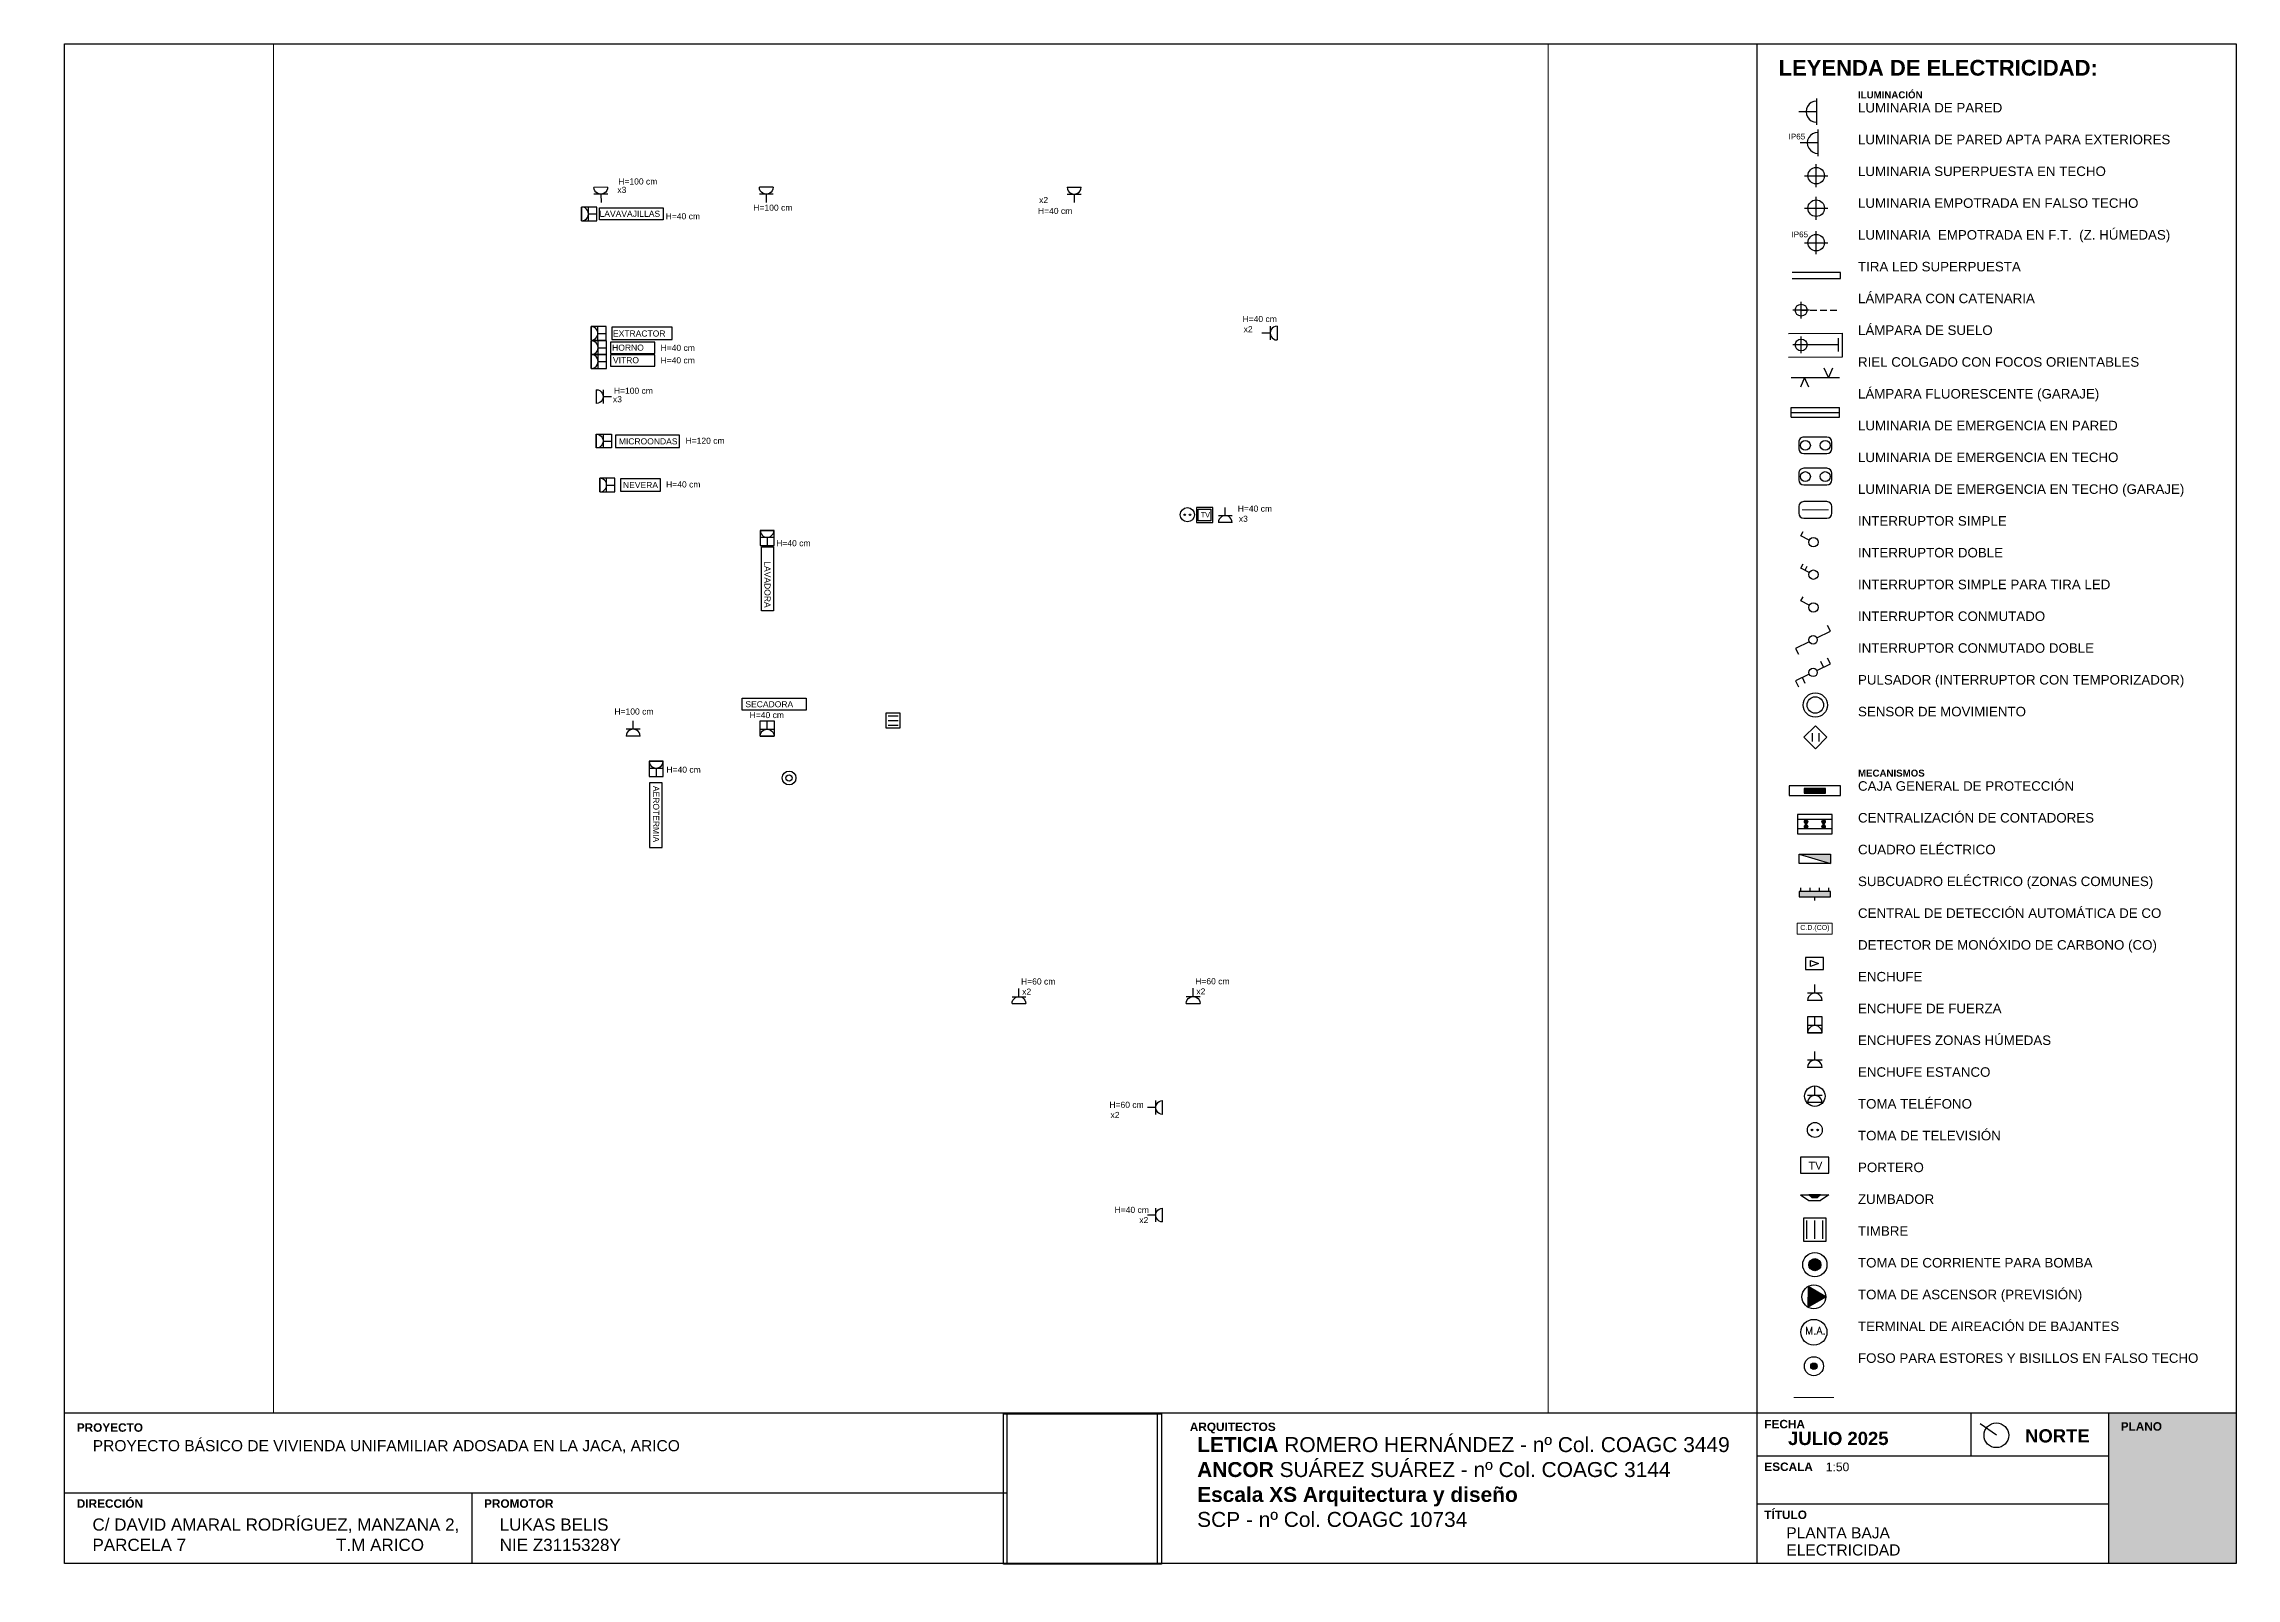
# Paper-space layout 'ELECT_PB' of a CAD drawing. Header units: metres, sheet in millimetres. Extents: x 0 to 414, y 1 to 291.
# The model-space entities are those that its viewports show. They can reach past a viewport. Long polylines and large blocks are cut down to what shows.
import ezdxf
from ezdxf.enums import TextEntityAlignment as Align

# ---------------------------------------------------------------- set-up
doc = ezdxf.new("R2010")
doc.units = ezdxf.units.M
doc.header["$XCLIPFRAME"] = 2
doc.linetypes.add('CONTINUA', pattern=[0])
doc.linetypes.add('RAYITAS2', pattern=[0.1875, 0.125, -0.0625])
for name, color, linetype in [('03electricidad', 220, 'Continuous'), ('03electricidad - iluminación', 220, 'Continuous'), ('03electricidad 1 - mecanismos', 232, 'Continuous'), ('04Presentacion', 7, 'Continuous'), ('04Ventana Presentación', 250, 'Continuous'), ('_guía', 3, 'Continuous')]:
    doc.layers.add(name, color=color, linetype=linetype)
for name, color, linetype, true_color in [('04Ventanas presentación', 7, 'Continuous', 0xffffff), ('PDF2_Rellenos sólidos', 7, 'Continuous', 0xffffff), ('PDF_Rellenos sólidos', 7, 'Continuous', 0xffffff)]:
    doc.layers.add(name, color=color, linetype=linetype, true_color=true_color)
doc.styles.add('ARIAL', font='arial.ttf')
doc.styles.add('BankGothic', font='bgothl.ttf')
doc.styles.add('CYPETXT', font='romans__.ttf', dxfattribs={"height": 0.2})
doc.styles.add('ESTUDIO UNEN', font='')
doc.styles.add('UNEN', font='arial.ttf')
doc.styles.get('ESTUDIO UNEN').set_extended_font_data('Futura Bk BT')
picture_1 = doc.add_image_def('image1.png', size_in_pixel=(401, 382))

psp = doc.layouts.new('ELECT_PB')

msp = doc.modelspace()

# ---------------------------------------------------------------- texts
at = {"layer": '03electricidad 1 - mecanismos', "style": 'UNEN'}
for s, rotation, p in [('H=100 cm', 0.0160258339529814, (66.71512539552691, -24.1808099615189)), ('x3', 0.0160258339529814, (66.70303713626691, -24.29142274798687)), ('H=100 cm', 0.0160153428344322, (68.48664451998684, -24.52497202047152)), ('H=40 cm', 0.0160258339529814, (67.33698813352427, -24.6372751872477)), ('EXTRACTOR', 359.9999999999964, (66.64523008591149, -26.17554873852744)), ('HORNO', 1.04913347221e-05, (66.6344105558716, -26.36090306398952)), ('VITRO', 359.9999999999964, (66.64530100776626, -26.52521590581489)), ('H=40 cm', 0.0160258339529814, (67.26928917744877, -26.3637736211275)), ('H=40 cm', 0.0160258339529814, (67.26928917744877, -26.52769724000195)), ('x3', 0.0160258339529814, (66.64488746574622, -27.03761272954058)), ('H=100 cm', 0.0160258339529814, (66.65697572500622, -26.9269999430726)), ('MICROONDAS', 1.04913347221e-05, (66.72221622141124, -27.59064596150251)), ('H=120 cm', 0.0160258339529814, (67.59730767086253, -27.5821838778362)), ('NEVERA', 1.04913351292e-05, (66.77677628985006, -28.16330609669611)), ('H=40 cm', 0.0160258339529814, (67.34251710445133, -28.15590945283437)), ('H=40 cm', 0.0160258339529814, (68.78668149164685, -28.9263676345583)), ('H=40 cm', 0.0160258339529814, (68.4384538796802, -31.18147552055884)), ('H=40 cm', 0.0160258339529814, (67.34645759221155, -31.8980596791563))]:
    msp.add_text(s, height=0.08, rotation=rotation, dxfattribs=at).set_placement(p)
for s, p in [('x2', (72.23567568119952, -24.4241260301002)), ('H=40 cm', (72.22063142787549, -24.56731081619775)), ('H=40 cm', (74.90390933302545, -25.9854301626914)), ('x2', (74.91895358634952, -26.11876349602472)), ('H=40 cm', (74.84070564370673, -28.47262260257375)), ('x3', (74.85574989703078, -28.60595593590707)), ('H=60 cm', (71.99832704281097, -34.67659784465542)), ('x2', (72.01337129613502, -34.80993117798874)), ('H=60 cm', (74.28350181500376, -34.67424333188663)), ('x2', (74.29854606832781, -34.80757666521995)), ('H=60 cm', (73.15729444426275, -36.29458631482075)), ('x2', (73.1723386975868, -36.42791964815407)), ('H=40 cm', (73.22547981759766, -37.67337016351467)), ('x2', (73.54953515499666, -37.80670349684799))]:
    msp.add_text(s, height=0.08, dxfattribs=at).set_placement(p)
at = {"layer": '03electricidad 1 - mecanismos', "color": 102, "style": 'UNEN'}
msp.add_text('H=100 cm', height=0.08, dxfattribs=at).set_placement((66.66436962964583, -31.13493379972104))
at = {"layer": '03electricidad 1 - mecanismos', "insert": (67.26436573378695, -24.60603593572714), "char_height": 0.08, "attachment_point": 9, "style": 'UNEN', "bg_fill": 16, "box_fill_scale": 1.5, "bg_fill_color": 256, "bg_fill_transparency": 0}
msp.add_mtext_dynamic_manual_height_columns('LAVAVAJILLAS', width=0.7573288076650897, gutter_width=12.5, heights=[0], dxfattribs=at)
at = {"layer": '03electricidad 1 - mecanismos', "char_height": 0.08, "style": 'UNEN', "bg_fill": 16, "box_fill_scale": 1.5, "bg_fill_color": 256, "bg_fill_transparency": 0}
for s, insert, attachment_point, rotation in [('LAVADORA', (68.63127603845926, -29.73245719069975), 9, 269.9999999979161), ('SECADORA', (68.38227382416765, -31.04056198227551), 7, 2.0838417713128526e-09)]:
    msp.add_mtext_dynamic_manual_height_columns(s, width=0.7573288076650897, gutter_width=12.5, heights=[0], dxfattribs=dict(at, insert=insert, attachment_point=attachment_point, rotation=rotation))
at = {"layer": '03electricidad 1 - mecanismos', "insert": (67.25175362757024, -32.07082918147259), "char_height": 0.08, "attachment_point": 1, "rotation": 269.96173148336027, "style": 'ARIAL'}
msp.add_mtext_dynamic_manual_height_columns('AEROTERMIA', width=262.548826748598, gutter_width=12.5, heights=[0], dxfattribs=at)

# ---------------------------------------------------------------- blocks, each defined once
blk = doc.blocks.new('_caratula hostel')
at = {"layer": '04Presentacion', "ltscale": 0.1}
h = blk.add_hatch(color=252, dxfattribs=at)
h.dxf.hatch_style = 1
h.paths.add_polyline_path([(414.1749168296822, 32.601640524066), (390.0840465432291, 32.601640524066), (390.0840465432293, 4.212580727186718), (414.1749168296822, 4.212580727186718)])
for p, q in [((182.1665553406386, 4.212580727679719), (182.1665553406386, 32.60164052435364)), ((210.5556151117204, 4.212580727392008), (210.5556151117204, 32.60164052406594)), ((323.7607147602142, 4.212580727186718), (323.7607147602142, 32.60164052406597)), ((414.1749168296822, 27.15349867860901), (414.1749168296824, 27.15349867860906)), ((323.7607147602142, 15.46721632333608), (390.0840465432293, 15.46721632333608))]:
    blk.add_line(p, q, dxfattribs=at)
at = {"layer": '04Presentacion', "linetype": 'Continuous'}
blk.add_lwpolyline([(4.202156111771159, 4.212580727186718), (4.202156111771159, 291.1723210841374), (414.1749168296822, 291.1723210841374), (414.1749168296822, 4.212580727186718)], close=True, dxfattribs=at)
at = {"layer": '04Presentacion', "ltscale": 0.1}
for points in [[(414.1749168296822, 32.601640524066), (4.202156092971791, 32.60164052406587)], [(364.0722309973929, 32.60164052406599), (364.0722309973929, 24.53986588300006)], [(390.0840465432293, 32.601640524066), (390.0840465432293, 4.212580727186718)], [(323.7607147602142, 24.53986588300006), (390.0840465432291, 24.53986588300006)], [(4.202156111771159, 17.58935318729391), (182.1665553406386, 17.58935318729391)], [(81.09053294565432, 17.58935318729391), (81.09053294565432, 4.212580727186718)]]:
    blk.add_lwpolyline(points, dxfattribs=at)
at = {"layer": '04Presentacion', "attachment_point": 1, "style": 'BankGothic'}
for s, insert, char_height, width in [('{\\fArial|b1|i0|c0|p34;\\C8;PROYECTO}', (6.498056713914427, 30.69526151757721), 1.594487527470779, 92.2528338314138), ('{\\fArial|b1|i0|c0|p34;\\C8;ARQUITECTOS}', (216.6322591028146, 30.8279542040379), 1.594487527470779, 92.2528338314138), ('{\\fArial|b1|i0|c0|p34;\\C8;FECHA}', (325.0977942040066, 31.34927578360067), 1.594487527470779, 92.2528338314138), ('{\\fArial|b1|i0|c0|p34;JULIO 2025}', (329.5790971778827, 29.08832323191613), 2.491386761673093, 155.1989321101103), ('{\\fArial|b1|i0|c0|p34;NORTE}', (374.325707584106, 29.57366095026289), 2.491386761673093, 155.1989321101103), ('{\\fArial|b1|i0|c0|p34;\\C8;PLANO}', (392.3799471453726, 30.90591970770044), 1.594487527470779, 92.2528338314138), ('{\\fArial|b0|i0|c0|p34;PROYECTO BÁSICO DE VIVIENDA UNIFAMILIAR ADOSADA EN LA JACA, ARICO}', (9.516266306721352, 27.52649924525766), 2.1, 171.1158461030153), ('{\\fArial|b1|i0|c0|p34;LETICIA\\fArial|b0|i0|c0|p34; ROMERO HERNÁNDEZ - nº Col. COAGC 3449\\fArial|b1|i0|c0|p34;\\PANCOR\\fArial|b0|i0|c0|p34; SUÁREZ SUÁREZ - nº Col. COAGC 3144\\P\\fArial|b1|i0|c0|p34;Escala XS Arquitectura y diseño\\fArial|b0|i0|c0|p34; \\PSCP - nº Col. COAGC 10734}', (218.0161293021254, 28.0919758843009), 2.825079538880173, 102.7773827197645), ('{\\fArial|b1|i0|c0|p34;\\C8;ESCALA}', (325.0977942040067, 23.29308141823382), 1.594487527470779, 92.2528338314138), ('{\\fArial|b1|i0|c0|p34;\\C8;DIRECCIÓN}', (6.49805671391446, 16.34256872224), 1.594487527470779, 92.2528338314138), ('{\\fArial|b0|i0|c0|p34;C/ DAVID AMARAL RODRÍGUEZ, MANZANA 2, PARCELA 7^I^I^I^IT.M ARICO}', (9.454740801173294, 12.72818856944692), 2.299999999999999, 72.03325064714258), ('{\\fArial|b1|i0|c0|p34;\\C8;PROMOTOR}', (83.38643355931896, 16.34256872224), 1.594487527470779, 92.2528338314138), ('{\\fArial|b0|i0|c0|p34;LUKAS BELIS\\PNIE Z3115328Y}', (86.34311763505644, 12.72818856944684), 2.299999999999999, 72.03325064714258), ('{\\fArial|b1|i0|c0|p34;\\C8;TÍTULO}', (325.0977942040067, 14.22043185856983), 1.594487527470779, 92.2528338314138)]:
    blk.add_mtext(s, dxfattribs=dict(at, insert=insert, char_height=char_height, width=width))
at = {"layer": '04Presentacion', "color": 252, "true_color": 0x939598, "style": 'ARIAL'}
blk.add_attdef('ESCALA', (336.7008910053264, 21.65806785816321), '', height=1.631071039444062, dxfattribs=at)
at = {"layer": '04Presentacion', "style": 'ARIAL'}
blk.add_attdef('LAMINA', text='', height=9.5, dxfattribs=at).set_placement((402.1294816864557, 11.87564876727992), align=Align.CENTER)
for tag, p in [('PLANTA', (329.2484716826496, 8.968635962129621)), ('PLANO', (329.2669092576834, 5.732480974009376))]:
    blk.add_attdef(tag, p, '', height=2.1, dxfattribs=at)
at = {"layer": '04Presentacion', "color": 7, "true_color": 0xffffff}
image = blk.add_image(picture_1, insert=(181.4856726645263, 4.089110263256921), size_in_units=(29.801081095159347, 28.38905979638621), dxfattribs=at)
image.set_boundary_path([(-0.5, -0.5), (400.4999999999999, 381.5)])
image.dxf.clipping = 0
blk = doc.blocks.new('EF')
at = {"layer": '03electricidad', "color": 0, "linetype": 'Continuous'}
for p, q in [((-0.0749999999992781, 0), (0.0749999999992781, 0)), ((-0.0749999999997186, -0.0749999999991076), (0.0750000000012392, -0.0749999999991076)), ((0, -0.0749999999991076), (0, -0.1659109381754433))]:
    blk.add_line(p, q, dxfattribs=at)
blk.add_arc((7.674e-13, 0), 0.075, 180, 2.7141e-12, dxfattribs=at)
blk = doc.blocks.new('enchufe de fuerza')
at = {"layer": '03electricidad', "color": 7}
blk.add_lwpolyline([(454.8690328777208, 29.02333106912806), (455.0975600312855, 29.02333106912806), (455.0975600312855, 29.27609876544044), (454.8690328777208, 29.27609876544044)], close=True, dxfattribs=at)
at = {"layer": '03electricidad', "xscale": 1.523514357112998, "yscale": 1.523514357112998, "zscale": 1.523514357112998, "rotation": 180}
blk.add_blockref('EF', (454.9832964545031, 29.02333106912806), dxfattribs=at)
blk = doc.blocks.new('teléfono')
at = {"layer": '03electricidad'}
h = blk.add_hatch(color=256, dxfattribs=at)
h.dxf.hatch_style = 1
h.paths.add_polyline_path([(454.7204947314186, 22.6591683578155, 1), (454.6965446451713, 22.6591683578155, 1)])
h.paths.add_polyline_path([(454.8081154976311, 22.6591683578155, 1), (454.7841654113839, 22.6591683578155, 1)])
for centre, radius in [((454.7523300714012, 22.6591683578155), 0.1179579326767453), ((454.7085196882949, 22.6591683578155), 0.0119750431235843), ((454.7961404545075, 22.6591683578155), 0.0119750431235843)]:
    blk.add_circle(centre, radius, dxfattribs=at)
blk = doc.blocks.new('Luminaria para el garaje (alumbrado normal)_Lampara fluorescente')
at = {"layer": '03electricidad - iluminación'}
for p, q in [((-0.22, -0.044), (-0.22, 0.044)), ((-0.22, 0.044), (0.22, 0.044)), ((-0.22, 0), (0.22, 0)), ((0.22, -0.044), (0.22, 0.044)), ((-0.22, -0.044), (0.22, -0.044))]:
    blk.add_line(p, q, dxfattribs=at)
blk = doc.blocks.new('Luminaria de emergencia_Luminaria de emergencia')
at = {"layer": '03electricidad - iluminación', "color": 0}
for p, q in [((-0.1499999999999986, 0.0300000000000011), (-0.1499999999999986, -0.0300000000000011)), ((0.1049999999999969, 0.0749999999999993), (-0.1049999999999969, 0.0749999999999993)), ((0.1499999999999986, -0.0300000000000011), (0.1499999999999986, 0.0300000000000011)), ((-0.1049999999999969, -0.0749999999999993), (0.1049999999999969, -0.0749999999999993))]:
    blk.add_line(p, q, dxfattribs=at)
for centre in [(-0.0900000000000034, 0), (0.0900000000000034, 0)]:
    blk.add_circle(centre, 0.045, dxfattribs=at)
for centre, start, end in [((-0.1049999999999969, 0.0300000000000011), 90, 180), ((0.1049999999999969, 0.0300000000000011), 0, 90), ((-0.1049999999999969, -0.0300000000000011), 180, 270), ((0.1049999999999969, -0.0300000000000011), 270, 0)]:
    blk.add_arc(centre, 0.045, start, end, dxfattribs=at)
blk = doc.blocks.new('Luminaria de emergencia_ estanca_Luminaria de emergencia_ estanca')
at = {"layer": '03electricidad - iluminación', "color": 0}
for p, q in [((-0.1500000000000003, 0.0300000000000011), (-0.1500000000000003, -0.0300000000000011)), ((0.1050000000000004, 0.0749999999999993), (-0.1050000000000004, 0.0749999999999993)), ((0.1500000000000003, -0.0300000000000011), (0.1500000000000003, 0.0300000000000011)), ((-0.1050000000000004, -0.0749999999999993), (0.1050000000000004, -0.0749999999999993))]:
    blk.add_line(p, q, dxfattribs=at)
at = {"layer": '03electricidad - iluminación', "color": 0, "lineweight": 9}
blk.add_line((0.1199999999999992, 0), (-0.1199999999999992, 0), dxfattribs=at)
at = {"layer": '03electricidad - iluminación', "color": 0}
for centre, start, end in [((-0.1050000000000004, 0.0300000000000011), 90, 180), ((0.1050000000000004, 0.0300000000000011), 0, 90), ((-0.1050000000000004, -0.0300000000000011), 180, 270), ((0.1050000000000004, -0.0300000000000011), 270, 0)]:
    blk.add_arc(centre, 0.045, start, end, dxfattribs=at)
blk = doc.blocks.new('Arqueta de bombeo_Arqueta de bombeo')
at = {"layer": '03electricidad 1 - mecanismos'}
blk.add_hatch(color=0, dxfattribs=at).paths.add_polyline_path([(-0.1060660171779837, 0.1060660171779837), (-0.0388228567653783, -0.144888873943362), (0.144888873943362, 0.0388228567653783)])
at = {"layer": '03electricidad 1 - mecanismos', "color": 0}
blk.add_lwpolyline([(-0.1060660171779837, 0.1060660171779837), (-0.0388228567653783, -0.144888873943362), (0.144888873943362, 0.0388228567653783)], close=True, dxfattribs=at)
blk.add_circle((0, 0), 0.15, dxfattribs=at)
blk = doc.blocks.new('Caja general de proteccion (CGP)_Caja general de proteccion (CGP)')
at = {"layer": '03electricidad 1 - mecanismos'}
blk.add_hatch(color=0, dxfattribs=at).paths.add_polyline_path([(0.1999999999999993, 0.0450000000000053), (-0.1999999999999993, 0.0450000000000053), (-0.1999999999999993, -0.0450000000000017), (0.1999999999999993, -0.0450000000000017)])
at = {"layer": '03electricidad 1 - mecanismos', "color": 0}
for points in [[(0.4840000000000018, 0.090000000000007), (-0.4840000000000018, 0.090000000000007), (-0.4840000000000018, -0.0899999999999999), (0.4840000000000018, -0.0899999999999999), (0.4840000000000018, 0.090000000000007)], [(0.1999999999999993, 0.0450000000000053), (-0.1999999999999993, 0.0450000000000053), (-0.1999999999999993, -0.0450000000000017), (0.1999999999999993, -0.0450000000000017)]]:
    blk.add_lwpolyline(points, close=True, dxfattribs=at)
blk = doc.blocks.new('Concentracion de contadores (CC)_Concentracion de contadores (CC)')
at = {"layer": '03electricidad 1 - mecanismos'}
h = blk.add_hatch(color=0, dxfattribs=at)
edge = h.paths.add_edge_path()
edge.add_ellipse((-0.1649999999999991, 0.0450000000000017), major_axis=(0, -0.04), ratio=0.75, start_angle=0, end_angle=360)
h = blk.add_hatch(color=0, dxfattribs=at)
edge = h.paths.add_edge_path()
edge.add_ellipse((0.1649999999999991, 0.0450000000000017), major_axis=(0, -0.04), ratio=0.75, start_angle=0, end_angle=360)
h = blk.add_hatch(color=0, dxfattribs=at)
edge = h.paths.add_edge_path()
edge.add_ellipse((-0.1649999999999991, -0.0450000000000017), major_axis=(0, -0.04), ratio=0.75, start_angle=0, end_angle=360)
h = blk.add_hatch(color=0, dxfattribs=at)
edge = h.paths.add_edge_path()
edge.add_ellipse((0.1649999999999991, -0.0450000000000017), major_axis=(0, -0.04), ratio=0.75, start_angle=0, end_angle=360)
at = {"layer": '03electricidad 1 - mecanismos', "color": 0}
for p, q in [((-0.3240000000000016, 0.0899999999999999), (0.3240000000000016, 0.0899999999999999)), ((-0.3240000000000016, -0.0899999999999999), (0.3240000000000016, -0.0899999999999999))]:
    blk.add_line(p, q, dxfattribs=at)
blk.add_lwpolyline([(0.3299999999999983, 0.1799999999999997), (-0.3299999999999983, 0.1799999999999997), (-0.3299999999999983, -0.1799999999999997), (0.3299999999999983, -0.1799999999999997), (0.3299999999999983, 0.1799999999999997)], close=True, dxfattribs=at)
for centre in [(-0.1649999999999991, 0.0450000000000017), (0.1649999999999991, 0.0450000000000017), (-0.1649999999999991, -0.0450000000000017), (0.1649999999999991, -0.0450000000000017)]:
    blk.add_ellipse(centre, major_axis=(0, -0.04), ratio=0.75, dxfattribs=at)
blk = doc.blocks.new('Detector de monoxido de carbono_Detector de monoxido de carbono')
at = {"layer": '03electricidad 1 - mecanismos', "color": 0}
for points in [[(0.0749999999999993, 0.1125000000000007), (-0.0749999999999993, 0.1125000000000007), (-0.0749999999999993, -0.1125000000000007), (0.0749999999999993, -0.1125000000000007), (0.0749999999999993, 0.1125000000000007)], [(0, 0.0500000000000007), (0.0375000000000014, -0.0500000000000007), (-0.0375000000000014, -0.0500000000000007), (0, 0.0500000000000007)]]:
    blk.add_lwpolyline(points, close=True, dxfattribs=at)
blk = doc.blocks.new('Central modular de detección automática de monoxido de carbono')
at = {"layer": '03electricidad 1 - mecanismos', "color": 0, "lineweight": 0}
blk.add_lwpolyline([(22.93748103631144, -27.00062424840024), (22.47068103631145, -27.00062424840024), (22.47068103631145, -27.14560074799507), (22.93748103631144, -27.14560074799507)], close=True, dxfattribs=at)
at = {"layer": '03electricidad 1 - mecanismos', "color": 0, "lineweight": 0, "insert": (22.34192422039601, -27.02371216434477), "char_height": 0.0672, "attachment_point": 1, "style": 'UNEN'}
blk.add_mtext_dynamic_manual_height_columns('\\pxqc;C.D.(CO)', width=0.733586382959956, gutter_width=12.5, heights=[0], dxfattribs=at)
blk = doc.blocks.new('Cuadro general de mando y proteccion de servicios generales_Cuadro de servicios generales')
at = {"layer": '03electricidad 1 - mecanismos'}
blk.add_hatch(color=0, dxfattribs=at).paths.add_polyline_path([(-0.0288000000000004, 0.1727999999999987), (-0.0288000000000004, -0.1727999999999987), (0.0288000000000004, -0.1727999999999987), (0.0288000000000004, 0.1727999999999987)])
at = {"layer": '03electricidad 1 - mecanismos', "color": 0}
for p, q in [((-0.0699428571428555, 0), (-0.0288000000000004, 0)), ((0.0288000000000004, 0.1568000000000005), (0.0699428571428555, 0.1568000000000005)), ((0.0288000000000004, 0.052266666666668), (0.0699428571428555, 0.052266666666668)), ((0.0288000000000004, -0.052266666666668), (0.0699428571428555, -0.052266666666668)), ((0.0288000000000004, -0.1568000000000005), (0.0699428571428555, -0.1568000000000005))]:
    blk.add_line(p, q, dxfattribs=at)
blk.add_lwpolyline([(-0.0288000000000004, 0.1727999999999987), (-0.0288000000000004, -0.1727999999999987), (0.0288000000000004, -0.1727999999999987), (0.0288000000000004, 0.1727999999999987)], close=True, dxfattribs=at)
blk = doc.blocks.new('Detector de movimiento_Sensor de proximidad')
at = {"layer": '03electricidad - iluminación', "color": 0}
for p, q in [((-0.0289964286625342, -0.035001785668733), (-0.0289964286625306, 0.035001785668733)), ((0.0289964286625306, -0.035001785668733), (0.0289964286625342, 0.035001785668733))]:
    blk.add_line(p, q, dxfattribs=at)
blk.add_lwpolyline([(0, -0.0990000000000002), (-0.0990000000000002, 0), (0, 0.0990000000000002), (0.0990000000000002, 0), (0, -0.0990000000000002)], close=True, dxfattribs=at)
blk = doc.blocks.new('Aspirador para ventilacion mecanica_Aspirador para ventilacion mecanica')
at = {"layer": '03electricidad 1 - mecanismos'}
h = blk.add_hatch(color=0, dxfattribs=at)
edge = h.paths.add_edge_path()
edge.add_arc((3.6e-15, -1.42e-14), 0.04, 0, 360)
at = {"layer": '03electricidad 1 - mecanismos', "color": 0}
for radius in [0.12, 0.04]:
    blk.add_circle((3.6e-15, -1.42e-14), radius, dxfattribs=at)
blk = doc.blocks.new('Zumbador_Zumbador')
at = {"layer": '03electricidad 1 - mecanismos'}
for p, q in [((-0.088000000000001, 0.0770000000000017), (0.088000000000001, 0.0770000000000017)), ((-0.088000000000001, 0), (0.088000000000001, 0)), ((-0.088000000000001, -0.0770000000000017), (0.088000000000001, -0.0770000000000017))]:
    blk.add_line(p, q, dxfattribs=at)
blk.add_lwpolyline([(0.1099999999999994, 0.1099999999999994), (-0.1099999999999994, 0.1099999999999994), (-0.1099999999999994, -0.1099999999999994), (0.1099999999999994, -0.1099999999999994), (0.1099999999999994, 0.1099999999999994)], close=True, dxfattribs=at)
blk = doc.blocks.new('Toma de interfono_Toma de interfono')
at = {"layer": '03electricidad 1 - mecanismos'}
blk.add_hatch(color=256, dxfattribs=at).paths.add_polyline_path([(0.0225000000000009, 0.0450000000000017), (0, 0.0225000000000009), (0, -0.0225000000000009), (0.0225000000000009, -0.0450000000000017)])
for p, q in [((0.0225000000000009, 0.1099999999999994), (0.0225000000000009, -0.1099999999999994)), ((0.0225000000000009, -0.1099999999999994), (-0.0225000000000009, -0.0450000000000017))]:
    blk.add_line(p, q, dxfattribs=at)
blk.add_lwpolyline([(0.0225000000000009, 0.1099999999999994), (-0.0225000000000009, 0.0450000000000017), (-0.0225000000000009, -0.0450000000000017)], dxfattribs=at)
blk.add_lwpolyline([(0.0225000000000009, 0.0450000000000017), (0, 0.0225000000000009), (0, -0.0225000000000009), (0.0225000000000009, -0.0450000000000017)], close=True, dxfattribs=at)
blk = doc.blocks.new('A$C5fa2120c')
at = {"layer": '03electricidad'}
h = blk.add_hatch(color=232, dxfattribs=at)
h.dxf.hatch_style = 1
h.paths.add_polyline_path([(-82.47431193322937, 105.5464471926341), (-76.6066067370428, 103.7782966209247), (-76.6066067370428, 105.5464471926341)])
h = blk.add_hatch(color=232, dxfattribs=at)
h.dxf.hatch_style = 1
edge = h.paths.add_edge_path()
edge.add_arc((-79.54045933513487, 28.04315348431874), 1.144811891022372, 0, 360)
for p, q in [((-79.2140059785177, 245.7583581271708), (-82.54380275172696, 245.7583581271834)), ((-79.2140059785143, 248.2666727796992), (-79.21400597851323, 243.2500434746424)), ((-78.98048542118266, 242.3785348363778), (-78.98048542118158, 237.3619055313211)), ((-78.980485421186, 239.8702201838494), (-82.31028219439526, 239.870220183862)), ((-81.4705577535973, 233.6747547363195), (-77.09387187921504, 233.6747547363195)), ((-79.28221481640651, 231.4864117991316), (-79.28221481640651, 235.8501994340014)), ((-80.55115317322532, 208.2914836941679), (-83.68273095516054, 208.2795592070543)), ((-82.11559026902842, 206.7150868655168), (-82.12755000187462, 209.8559207899739)), ((-84.54603734261605, 203.8828707507829), (-74.39929433649826, 203.9493525815725)), ((-82.11559026902842, 200.1441937888734), (-82.12755000187462, 203.2850277133306)), ((-75.12197769044973, 202.9684303638883), (-75.11239905179205, 200.4529132003512)), ((-74.39929433649826, 203.9493525815725), (-74.38197321083396, 199.4005236329742)), ((-74.38197321083396, 199.4005236329742), (-84.5287162169518, 199.3340418022692)), ((-75.11730492834874, 201.7412817380678), (-83.68273095516054, 201.708666130411)), ((-80.60736912533719, 145.6731415116949), (-83.17067252075589, 144.4119949846765)), ((-83.17095464530888, 144.4118561499147), (-82.63589789088769, 143.3245733557007)), ((-77.87609896100071, 140.876566813769), (-78.41115571542156, 141.9638496079834)), ((-83.17095464530888, 138.2713618950896), (-82.63589789088769, 137.1840791008755)), ((-80.60736912533719, 139.5326472568697), (-83.17067252075589, 138.2715007298513)), ((-81.35396406862566, 137.8147911991462), (-81.8890208230465, 138.9020739933606))]:
    blk.add_line(p, q, dxfattribs=at)
at = {"layer": '03electricidad', "color": 146, "true_color": 0x005f7f}
for p, q in [((-79.28221481640651, 225.3435094580312), (-79.28221481640651, 229.707297092901)), ((-81.4705577535973, 227.531852395219), (-77.09387187921504, 227.531852395219)), ((-81.4705577535973, 221.0253268457529), (-77.09387187921504, 221.0253268457529)), ((-79.28221481640651, 218.836983908565), (-79.28221481640651, 223.2007715434349))]:
    blk.add_line(p, q, dxfattribs=at)
at = {"layer": '03electricidad', "color": 102}
for p, q in [((-74.71504394223888, 215.4002928444809), (-83.8493856905741, 215.4002928444809)), ((-74.71504394223888, 214.2585001259595), (-74.71504394223888, 215.4002928444809)), ((-83.8493856905741, 214.2585001259595), (-74.71504394223888, 214.2585001259595)), ((-82.16478118114077, 153.3832841706725), (-81.752719844301, 154.1650069810707)), ((-80.60133556035088, 152.5591614969959), (-82.16478118114077, 153.3832841706725))]:
    blk.add_line(p, q, dxfattribs=at)
at = {"layer": '03electricidad', "linetype": 'Continuous'}
for p, q in [((-82.16478118114077, 165.6848045713168), (-81.752719844301, 166.4665273817149)), ((-80.60133556035088, 164.8606818976402), (-82.16478118114077, 165.6848045713168)), ((-82.16478118114077, 159.5766965334334), (-81.752719844301, 160.3584193438315)), ((-80.60133556035088, 158.7525738597569), (-82.16478118114077, 159.5766965334334)), ((-81.38305837074563, 159.164635196595), (-80.97099703390592, 159.9463580069931))]:
    blk.add_line(p, q, dxfattribs=at)
at = {"layer": '03electricidad'}
for points in [[(-84.02251558806051, 195.558433745753), (-74.88817383972525, 195.5584337461479)], [(-80.68180375895554, 193.7552628327885), (-81.47330090468277, 195.5584337453075), (-82.26479805041038, 193.7552628327885)], [(-76.18209141402372, 197.3616046592719), (-76.9735885597513, 195.5584337467527), (-77.7650857054789, 197.3616046592719)], [(-79.15779674531495, 146.3863318332129), (-76.59429555661, 147.647575674625), (-77.12907018647824, 148.7349973036009)], [(-79.15779674531495, 140.2458375783877), (-76.59429555661, 141.5070814197999), (-77.12907018647824, 142.5945030487757)]]:
    blk.add_lwpolyline(points, dxfattribs=at)
at = {"layer": '03electricidad', "color": 232}
for points in [[(-82.47431193322937, 105.5464471926341), (-76.6066067370428, 105.5464471926341), (-76.6066067370428, 103.7782966209247), (-82.47431193322937, 103.7782966209247)], [(-82.24384932659763, 45.32098995103813), (-76.87852133848997, 45.32098995103813), (-76.87852133848997, 48.32281662000124), (-82.24384932659763, 48.32281662000124)]]:
    blk.add_lwpolyline(points, close=True, dxfattribs=at)
blk.add_lwpolyline([(-82.47431193322937, 105.5464471926341), (-76.6066067370428, 103.7782966209247)], dxfattribs=at)
at = {"layer": '03electricidad', "color": 30, "linetype": 'RAYITAS2', "ltscale": 12, "const_width": 0.2}
blk.add_lwpolyline([(-75.9496910644242, 2.980139441861126), (-83.54078659764615, 2.980139441861126)], dxfattribs=at)
at = {"layer": '03electricidad'}
for centre, radius in [((-79.28221481640651, 233.6747547363195), 1.563102097994053), ((-82.12157013545152, 208.2855038277447), 1.121734533798296), ((-82.12157013545152, 201.7146107511014), 1.121734533798296), ((-79.88248403868295, 146.0297853296508), 0.8078695450008432), ((-79.88248403868295, 139.8892910748256), 0.8078695450008432), ((-79.45534471389288, 133.7248069263079), 2.303999999999902), ((-79.45534471389288, 133.7248069263079), 1.556556395959323)]:
    blk.add_circle(centre, radius, dxfattribs=at)
at = {"layer": '03electricidad', "color": 146, "true_color": 0x005f7f}
for centre in [(-79.28221481640651, 227.531852395219), (-79.28221481640651, 221.0253268457529)]:
    blk.add_circle(centre, 1.563102097994053, dxfattribs=at)
at = {"layer": '03electricidad', "linetype": 'Continuous'}
for centre in [(-79.81961274994698, 164.4486205607974), (-79.81961274994698, 158.340512522914)]:
    blk.add_circle(centre, 0.8836770324132277, dxfattribs=at)
at = {"layer": '03electricidad', "color": 102}
blk.add_circle((-79.81961274994698, 152.1471001601532), 0.8836770324132277, dxfattribs=at)
at = {"layer": '03electricidad', "color": 232}
for centre, radius in [((-79.5404593351311, 59.87402639621013), 1.927347674472426), ((-79.54045933513487, 28.04315348431874), 2.289623782044744), ((-79.54045933513487, 28.04315348431874), 1.144811891022372)]:
    blk.add_circle(centre, radius, dxfattribs=at)
at = {"layer": '03electricidad', "color": 232, "extrusion": (0, -0.1654389569787138, 0.9862200319978272)}
blk.add_circle((-79.72247298480112, 15.0774707910212, -2.529254081860978), 2.471999999999999, dxfattribs=at)
at = {"layer": '03electricidad'}
for centre in [(-79.2140059785177, 245.7583581271708), (-78.980485421186, 239.8702201838494)]:
    blk.add_arc(centre, 1.986377009896169, 89.99999999998371, 269.9999999999838, dxfattribs=at)
at = {"layer": '03electricidad', "linetype": 'RAYITAS2', "ltscale": 10}
blk.add_open_spline([(-82.26862648303631, 208.2795592071016), (-79.8595479170882, 208.2766962000364), (-77.4504693511401, 208.2738331929711), (-75.041390785192, 208.2709701859059)], degree=3, dxfattribs=at)
at = {"layer": '03electricidad', "color": 212, "xscale": 20.75986760985284, "yscale": 20.75986760985284, "zscale": 20.75986760985284}
blk.add_blockref('Luminaria para el garaje (alumbrado normal)_Lampara fluorescente', (-79.45534471389288, 188.9626718239816), dxfattribs=at)
at = {"layer": '03electricidad', "color": 30, "true_color": 0xf8991e, "xscale": 20.75986760985284, "yscale": 20.75986760985284, "zscale": 20.75986760985284, "rotation": 180}
blk.add_blockref('Luminaria de emergencia_Luminaria de emergencia', (-79.45534471389288, 182.7501538567742), dxfattribs=at)
at = {"layer": '03electricidad', "color": 40, "true_color": 0xf8d731, "xscale": 20.75986760985284, "yscale": 20.75986760985284, "zscale": 20.75986760985284, "rotation": 180}
blk.add_blockref('Luminaria de emergencia_Luminaria de emergencia', (-79.45534471389288, 176.8615869024485), dxfattribs=at)
at = {"layer": '03electricidad', "color": 40, "true_color": 0xf8d731, "xscale": 20.75986760985284, "yscale": 20.75986760985284, "zscale": 20.75986760985284}
blk.add_blockref('Luminaria de emergencia_ estanca_Luminaria de emergencia_ estanca', (-79.45534471389288, 170.5708522388888), dxfattribs=at)
at = {"layer": '03electricidad', "xscale": 22, "yscale": 22, "zscale": 22, "rotation": 180}
blk.add_blockref('Detector de movimiento_Sensor de proximidad', (-79.43568224421426, 127.6273756113007), dxfattribs=at)
at = {"layer": '03electricidad', "color": 232}
for name, p, xscale, yscale, zscale, rotation in [('Caja general de proteccion (CGP)_Caja general de proteccion (CGP)', (-79.540459335136, 117.5362834919823), 10, 10, 10, 180), ('Concentracion de contadores (CC)_Concentracion de contadores (CC)', (-79.54045933513606, 111.2271091379731), 10, 10, 10, 180), ('Cuadro general de mando y proteccion de servicios generales_Cuadro de servicios generales', (-79.5404593351361, 97.99638147923272), 16.97831364637321, 16.97831364637321, 16.97831364637321, 90), ('Detector de monoxido de carbono_Detector de monoxido de carbono', (-79.59390263017053, 84.93309130294091), 15, 15, 15, 270), ('EF', (-79.54045933513618, 77.92809637430052), 18.17120813784307, 18.17120813784307, 18.17120813784307, 180), ('EF', (-79.5404593351311, 58.64438562665407), 18.17120813784307, 18.17120813784307, 18.17120813784307, 180), ('Toma de interfono_Toma de interfono', (-79.5611853325438, 40.70644992748849), 24.38785449139858, 24.38785449139858, 24.38785449139858, 90), ('Zumbador_Zumbador', (-79.5611853325438, 34.6648648636039), 19.54855891042796, 19.54855891042796, 19.54855891042796, 90), ('Arqueta de bombeo_Arqueta de bombeo', (-79.72247298480112, 21.9849506340914), 15, 15, 15, 104.0807816801856), ('Aspirador para ventilacion mecanica_Aspirador para ventilacion mecanica', (-79.72247298480136, 8.878743907502916), 15.00000000000004, 15.00000000000004, 15.00000000000004, 90)]:
    blk.add_blockref(name, p, dxfattribs=dict(at, xscale=xscale, yscale=yscale, zscale=zscale, rotation=rotation))
for name, p, xscale, yscale, zscale in [('Central modular de detección automática de monoxido de carbono', (-400.6027604700521, 474.2762855703397, -21.20822622107986), 14.13881748071991, 14.13881748071991, 14.13881748071991), ('enchufe de fuerza', (-5506.201613210645, -274.3310903928019), 11.92716566995589, 11.92716566995589, 11.92716566995589), ('teléfono', (-5503.446838895202, -216.7721510040176), 11.92716566995589, 11.92716566995589, 11.92716566995589)]:
    blk.add_blockref(name, p, dxfattribs=dict(at, xscale=xscale, yscale=yscale, zscale=zscale))
at = {"layer": '03electricidad', "color": 104, "xscale": 18.17120813784307, "yscale": 18.17120813784307, "zscale": 18.17120813784307, "rotation": 180}
blk.add_blockref('EF', (-79.54045933513618, 65.2994705312014), dxfattribs=at)
at = {"layer": '03electricidad', "color": 232, "style": 'CYPETXT', "width": 0.9220876779469254}
blk.add_text('M.A.', height=1.399999999999996, dxfattribs=at).set_placement((-81.36572349425192, 14.88746937868811, -13.28624280753753), (-77.48447349425248, 14.88746937868811, -13.28624280753753), align=Align.FIT)
at = {"layer": '03electricidad', "insert": (-84.49595245734957, 241.6094786818058), "char_height": 1.090766249999999, "attachment_point": 1, "style": 'BankGothic'}
blk.add_mtext_dynamic_manual_height_columns('{\\fArial|b0|i0|c0|p34;IP65}', width=113.0931302746826, gutter_width=12.5, heights=[0], dxfattribs=at)
at = {"layer": '03electricidad', "color": 146, "true_color": 0x005f7f, "insert": (-83.95855452380891, 223.1303629285482), "char_height": 1.090766249999999, "attachment_point": 1, "style": 'BankGothic'}
blk.add_mtext_dynamic_manual_height_columns('{\\fArial|b0|i0|c0|p34;IP65}', width=113.0931302746826, gutter_width=12.5, heights=[0], dxfattribs=at)
at = {"layer": '03electricidad', "color": 232, "insert": (-80.72447734974207, 47.47324224982004), "char_height": 1.457276607795481, "attachment_point": 1, "style": 'UNEN'}
blk.add_mtext_dynamic_manual_height_columns('TV', width=262.548826748598, gutter_width=12.5, heights=[0], dxfattribs=at)
at = {"layer": '04Presentacion', "attachment_point": 1, "style": 'BankGothic'}
for s, width, heights, insert, char_height in [('{\\fArial|b1|i0|c0|p34;LEYENDA DE ELECTRICIDAD:}', 113.0931302746826, [0], (-86.38822237389655, 255.5402398028891), 2.9760696), ('{\\fArial|b1|i0|c0|p34;\\H0.66668x;\\C4;ILUMINACIÓN\\fArial|b0|i0|c0|p34;\\H1.49997x;\\C256;\\P\\H0.91679x;LUMINARIA DE PARED\\P\\PLUMINARIA DE PARED APTA PARA EXTERIORES\\P\\PLUMINARIA SUPERPUESTA EN TECHO\\P\\PLUMINARIA EMPOTRADA EN FALSO TECHO\\P\\PLUMINARIA  EMPOTRADA EN F.T.  (Z. HÚMEDAS)\\P\\PTIRA LED SUPERPUESTA\\P\\PLÁMPARA CON CATENARIA\\P\\PLÁMPARA DE SUELO\\P\\PRIEL COLGADO CON FOCOS ORIENTABLES\\P\\PLÁMPARA FLUORESCENTE (GARAJE)\\P\\PLUMINARIA DE EMERGENCIA EN PARED\\P\\PLUMINARIA DE EMERGENCIA EN TECHO\\P\\PLUMINARIA DE EMERGENCIA EN TECHO (GARAJE)\\P\\PINTERRUPTOR SIMPLE\\P\\PINTERRUPTOR DOBLE \\P\\PINTERRUPTOR SIMPLE PARA TIRA LED\\P\\PINTERRUPTOR CONMUTADO\\P\\PINTERRUPTOR CONMUTADO DOBLE\\P\\PPULSADOR (INTERRUPTOR CON TEMPORIZADOR)\\P\\PSENSOR DE MOVIMIENTO}', 70.0226885142182, [203.3201226542803], (-71.39436354461564, 249.5918547204994), 1.96337925), ('{\\fArial|b1|i0|c0|p34;\\H0.66668x;\\C4;MECANISMOS\\fArial|b0|i0|c0|p34;\\H1.49997x;\\C256;\\P\\H0.91679x;CAJA GENERAL DE PROTECCIÓN\\P\\PCENTRALIZACIÓN DE CONTADORES\\P\\PCUADRO ELÉCTRICO\\P\\PSUBCUADRO ELÉCTRICO (ZONAS COMUNES)\\P\\PCENTRAL DE DETECCIÓN AUTOMÁTICA DE CO \\P\\PDETECTOR DE MONÓXIDO DE CARBONO (CO)\\P\\PENCHUFE\\P\\PENCHUFE DE FUERZA\\P\\PENCHUFES ZONAS HÚMEDAS\\P\\PENCHUFE ESTANCO\\P\\PTOMA TELÉFONO\\P\\PTOMA DE TELEVISIÓN\\P\\PPORTERO\\P\\PZUMBADOR\\P\\PTIMBRE\\P\\PTOMA DE CORRIENTE PARA BOMBA\\P\\PTOMA DE ASCENSOR (PREVISIÓN)\\P\\PTERMINAL DE AIREACIÓN DE BAJANTES\\P\\PFOSO PARA ESTORES Y BISILLOS EN FALSO TECHO}', 67.17952754938857, [203.3201226542803], (-71.394363544616, 121.5178684229723), 1.96337925)]:
    blk.add_mtext_dynamic_manual_height_columns(s, width=width, gutter_width=12.5, heights=heights, dxfattribs=dict(at, insert=insert, char_height=char_height))
blk = doc.blocks.new('A$Cd804442c')
at = {"layer": '03electricidad 1 - mecanismos'}
for radius in [0.0904099522684517, 0.0404099522684517]:
    blk.add_circle((0.0904099522684519, 0.0904099522684519), radius, dxfattribs=at)
blk = doc.blocks.new('A$C1241cc2e')
at = {"layer": '03electricidad 1 - mecanismos', "color": 102}
for p, q in [((0.0018903443478955, 0), (2.13e-14, 0.1808100231430742)), ((0.0922953559192301, 0.0009451721734024), (0.0904050115713275, 0.1817551953193757)), ((0.0913501837452877, 0.0913501837454725), (0.2009342426504901, 0.0924958702664292))]:
    blk.add_line(p, q, dxfattribs=at)
blk.add_arc((0.0009451721739495, 0.0904050115724609), 0.0904099522610517, 270.5989978051838, 90.59899780518649, dxfattribs=at)
blk = doc.blocks.new('A$C9939526f')
at = {"layer": '03electricidad 1 - mecanismos'}
for p, q in [((0, 0.180819941142083), (0.1999999668907293, 0.180819941142083)), ((0, 0), (0, 0.180819941142083)), ((0.1999999668907293, 0), (0, 0)), ((0.0384564161169863, 0.1560071570646642), (0.0384564161169863, 0.0251486035332675)), ((0.0999999834453647, 0.1552707612301845), (0.0999999834453647, 0.0244122076987878)), ((0.161772731241598, 0.1560071570646642), (0.161772731241598, 0.0251486035332675)), ((0.1999999668907293, 0.180819941142083), (0.1999999668907293, 0))]:
    blk.add_line(p, q, dxfattribs=at)
blk = doc.blocks.new('A$C609e2f00')
at = {"layer": '03electricidad 1 - mecanismos', "color": 0, "linetype": 'Continuous'}
for p, q in [((3.31096501e-08, 5.347e-13), (7.1e-15, 0.1808199045208933)), ((0.0904099853696252, 1.65548251e-08), (0.0904099522599822, 0.180819921078081)), ((0.0904099688148037, 0.0904099688155356), (0.2000000165552009, 0.0904099888823957))]:
    blk.add_line(p, q, dxfattribs=at)
at = {"layer": '03electricidad 1 - mecanismos'}
blk.add_lwpolyline([(7.1e-15, 0.1808199045209022), (3.31096501e-08, 5.826e-13), (0.2000000331100225, 3.66222963e-08), (0.2000000000003794, 0.1808199411426159)], close=True, dxfattribs=at)
at = {"layer": '03electricidad 1 - mecanismos', "color": 0, "linetype": 'Continuous'}
blk.add_arc((1.65548286e-08, 0.0904099522616395), 0.0904099522610517, 270.0000104913392, 90.00001049134163, dxfattribs=at)
blk = doc.blocks.new('A$C94945e64')
at = {"layer": '03electricidad 1 - mecanismos'}
for p, q in [((0, 0.1999457685057564), (0.1808198720332399, 0.200054159628742)), ((5.41955609599e-05, 0.1095358324893425), (0.1808740675970988, 0.1096442236123281)), ((0.0904641315781127, 0.1095900280508353), (0.0905298245026529, 0))]:
    blk.add_line(p, q, dxfattribs=at)
blk.add_arc((0.0904099360175437, 0.1999999640672492), 0.0904099522610517, 180.034345523366, 0.0343455233686479, dxfattribs=at)
blk = doc.blocks.new('A$C91bf7df9')
at = {"layer": '03electricidad 1 - mecanismos'}
for points in [[(4.57184280336e-05, 0), (0.2107575427731021, 4.81670681438e-05), (0.2107118243450685, 0.2000481618431138), (0, 0.1999999947749629)], [(0.0211932443844276, 0.1776517925074756), (0.1871752087401006, 0.177689734680925), (0.1872107077067468, 0.0223958313232942), (0.0212287433510809, 0.0223578891498448)]]:
    blk.add_lwpolyline(points, close=True, dxfattribs=at)
at = {"layer": '03electricidad 1 - mecanismos', "insert": (0.0530472413357188, 0.1372119326773031), "char_height": 0.0694725688576357, "attachment_point": 1, "rotation": 359.96920915354286, "style": 'ESTUDIO UNEN'}
blk.add_mtext_dynamic_manual_height_columns('TV', width=0.546138697560778, gutter_width=17.36814221440892, heights=[0], dxfattribs=at)
blk = doc.blocks.new('A$C1ebe7168')
at = {"layer": '03electricidad 1 - mecanismos'}
h = blk.add_hatch(color=256, dxfattribs=at)
h.dxf.hatch_style = 1
h.paths.add_polyline_path([(0.1185224805331302, 0.0933388338038839, -1), (0.1374727546155157, 0.0933431656877133, -1)])
h.paths.add_polyline_path([(0.0491933967919955, 0.0933229857198441, -1), (0.068143670874381, 0.0933273176036664, -1)])
for centre, radius in [((0.0933330757037823, 0.0933330757037823), 0.0933330757037814), ((0.0586685338331883, 0.0933251516617588), 0.0094751372887521), ((0.1279976175743229, 0.0933409997457986), 0.0094751372887521)]:
    blk.add_circle(centre, radius, dxfattribs=at)

# ---------------------------------------------------------------- linework, layer by layer
at = {"layer": '03electricidad 1 - mecanismos'}
for points in [[(66.63063993882335, -26.05189960288756), (66.63063996862027, -26.21462811584804), (67.42333691172658, -26.21462795815996), (67.42333688192966, -26.05189944519959)], [(66.61318075419967, -26.2498058566465), (66.61318075419973, -26.39857347829263), (67.1966667777115, -26.39857347829275), (67.19666677771144, -26.2498058566465)], [(66.61318075419967, -26.41372947552095), (66.61318075419973, -26.56249709716708), (67.1966667777115, -26.56249709716719), (67.19666677771144, -26.41372947552095)], [(66.67769583652004, -27.46821627270373), (66.67769586631697, -27.63094478566422), (67.51915738698027, -27.63094462797625), (67.51915735718329, -27.46821611501577)], [(66.7449618065086, -28.04194184604133), (66.74496183630552, -28.20467035900182), (67.26989473451093, -28.20467020131374), (67.269894704714, -28.04194168835337)], [(67.12624429120162, -32.03121398003614), (67.12566519999281, -32.88020673941904), (67.29045620719104, -32.8803168052635), (67.29103529839257, -32.03132404588067)]]:
    msp.add_lwpolyline(points, close=True, dxfattribs=at)

# ---------------------------------------------------------------- block references
at = {"layer": '03electricidad 1 - mecanismos', "xscale": -1}
for name, p, rotation in [('A$C94945e64', (66.57914469274257, -24.41498851028077), 1.320274547434721), ('A$C94945e64', (68.74676985109927, -24.41738417151761), 0.0343350322513647), ('A$C94945e64', (66.62594661860973, -26.87278499665867), 90.03433503225143), ('A$C609e2f00', (66.4265367299282, -27.45667753012896), 180.0000209826808), ('A$C609e2f00', (68.57697117742389, -31.41675026415986), 270.0000104913493), ('A$C94945e64', (71.88048247798068, -34.72696141640218), 180), ('A$C94945e64', (74.16565725017345, -34.72460690363339), 180), ('A$C94945e64', (73.65605561548304, -36.38042819624571), 270), ('A$C94945e64', (73.65605561548303, -37.79172402302789), 270)]:
    msp.add_blockref(name, p, dxfattribs=dict(at, rotation=rotation))
at = {"layer": '03electricidad 1 - mecanismos'}
for name, p in [('A$C94945e64', (72.60493790199794, -24.41761677204886)), ('A$Cd804442c', (68.86465632062905, -32.05748006561074))]:
    msp.add_blockref(name, p, dxfattribs=at)
for name, p, rotation in [('A$C609e2f00', (66.23391492139083, -24.65689819410487), 359.9999895086508), ('A$C609e2f00', (66.35751796388925, -26.22410284934206), 359.9999895086508), ('A$C94945e64', (75.15683348317341, -26.03891103963325), 270), ('A$C609e2f00', (66.360129516027, -26.41206301613133), 359.9999895086508), ('A$C609e2f00', (66.36012951602697, -26.59288292065169), 359.9999895086508), ('A$C609e2f00', (66.4718398315745, -28.21414509249584), 359.9999895086508), ('A$C1ebe7168', (74.27409143781605, -28.42022463125746), 179.986902635024), ('A$C91bf7df9', (74.30173209910467, -28.61652357348415), 359.986902635024), ('A$C94945e64', (74.76765865628656, -28.41651345146498), 180), ('A$C609e2f00', (68.57697117742389, -28.71901653747198), 269.9999895086508), ('A$C1241cc2e', (67.0001302694068, -31.41864047209527), 89.40100219481285), ('A$C9939526f', (70.40991429857742, -31.31233137534057), 89.99999999999451), ('A$C609e2f00', (67.12224690248105, -31.74822254835689), 270)]:
    msp.add_blockref(name, p, dxfattribs=dict(at, rotation=rotation))

msp.set_redraw_order([(e.dxf.handle, doc.entitydb.next_handle()) for e in msp.query("TEXT MTEXT ATTDEF DIMENSION ARC_DIMENSION")])  # texts and dimensions are drawn at this point

# ---------------------------------------------------------------- hatches: boundary and pattern name
at = {"layer": 'PDF2_Rellenos sólidos', "transparency": 33554559}
h = psp.add_hatch(color=256, dxfattribs=at)
h.paths.add_polyline_path([(0.2777777777777778, 1.902777777777777), (16.20833333333333, 1.902777777777777)], flags=0)
h.paths.add_polyline_path([(16.20833333333333, 1.902777777777777), (16.20833333333333, 11.41666666666666)], flags=0)
h.paths.add_polyline_path([(16.20833333333333, 11.41666666666666), (0.2777777777777778, 11.41666666666666)], flags=0)
h.paths.add_polyline_path([(0.2777777777777778, 11.41666666666666), (0.2777777777777778, 1.902777777777777)], flags=0)
h = psp.add_hatch(color=256, dxfattribs=at)
h.paths.add_polyline_path([(0.2777777777777778, 1.458333333333333), (16.20833333333333, 1.458333333333333)], flags=0)
h.paths.add_polyline_path([(16.20833333333333, 1.458333333333333), (16.20833333333333, 1.73611111111111)], flags=0)
h.paths.add_polyline_path([(16.20833333333333, 1.73611111111111), (0.2777777777777778, 1.73611111111111)], flags=0)
h.paths.add_polyline_path([(0.2777777777777778, 1.73611111111111), (0.2777777777777778, 1.458333333333333)], flags=0)
at = {"layer": 'PDF_Rellenos sólidos', "linetype": 'CONTINUA', "transparency": 33554559}
h = psp.add_hatch(color=256, dxfattribs=at)
h.paths.add_polyline_path([(0.4305555555555556, 2.069444444444444), (11.18055555555555, 2.069444444444444)], flags=0)
h.paths.add_polyline_path([(11.18055555555555, 2.069444444444444), (11.18055555555555, 16.04166666666666)], flags=0)
h.paths.add_polyline_path([(11.18055555555555, 16.04166666666666), (0.4305555555555556, 16.04166666666666)], flags=0)
h.paths.add_polyline_path([(0.4305555555555556, 16.04166666666666), (0.4305555555555556, 2.069444444444444)], flags=0)
h = psp.add_hatch(color=256, dxfattribs=at)
h.paths.add_polyline_path([(0.4305555555555556, 1.583333333333333), (11.15277777777778, 1.583333333333333)], flags=0)
h.paths.add_polyline_path([(11.15277777777778, 1.583333333333333), (11.15277777777778, 1.86111111111111)], flags=0)
h.paths.add_polyline_path([(11.15277777777778, 1.86111111111111), (0.4305555555555556, 1.86111111111111)], flags=0)
h.paths.add_polyline_path([(0.4305555555555556, 1.86111111111111), (0.4305555555555556, 1.583333333333333)], flags=0)

# ---------------------------------------------------------------- linework, layer by layer
at = {"layer": '04Presentacion'}
psp.add_lwpolyline([(323.7607147602142, 32.60164052406597), (323.7607147602142, 291.1723210841374)], dxfattribs=at)
at = {"layer": '04Ventana Presentación', "lineweight": 30, "ltscale": 0.2}
psp.add_lwpolyline([(368.907765216015, 28.43654650946554), (365.8360596323618, 30.6119799074578)], dxfattribs=at)
at = {"layer": '04Ventana Presentación'}
psp.add_circle((368.907765216015, 28.43654650946554), 2.334761433964002, dxfattribs=at).dxf.unprotected_set("ltscale", 0)

# ---------------------------------------------------------------- block references
at = {"layer": '04Presentacion'}
ref = psp.add_blockref('_caratula hostel', (0, 0), dxfattribs=at)
ref.add_attrib('ESCALA', '1:50', (336.7008910053264, 21.65806785816321), dxfattribs={"color": 252, "true_color": 0x939598, "height": 1.631071039444062, "style": 'ARIAL'})
ref.add_attrib('PLANTA', 'PLANTA BAJA', (329.2484716826496, 8.968635962129621), dxfattribs={"height": 2.1, "style": 'ARIAL'})
ref.add_attrib('PLANO', 'ELECTRICIDAD', (329.2669092576834, 5.732480974009376), dxfattribs={"height": 2.1, "style": 'ARIAL'})
at = {"layer": '_guía'}
psp.add_blockref('A$C5fa2120c', (414.1749168296822, 32.601640524066), dxfattribs=at)

# ---------------------------------------------------------------- viewports
at = {"layer": '04Ventana Presentación', "color": 7, "true_color": 0xffffff}
vp = psp.add_viewport(center=(163.9583732886821, 161.8869808041017), size=(240.6183015446877, 258.5706805600714), view_center_point=(70.55256208337077, -31.31824482073944), view_height=17.96597114133944, dxfattribs=at)
vp.frozen_layers = ['03electricidad', '03electricidad - iluminación']

doc.saveas('drawing.dxf')
